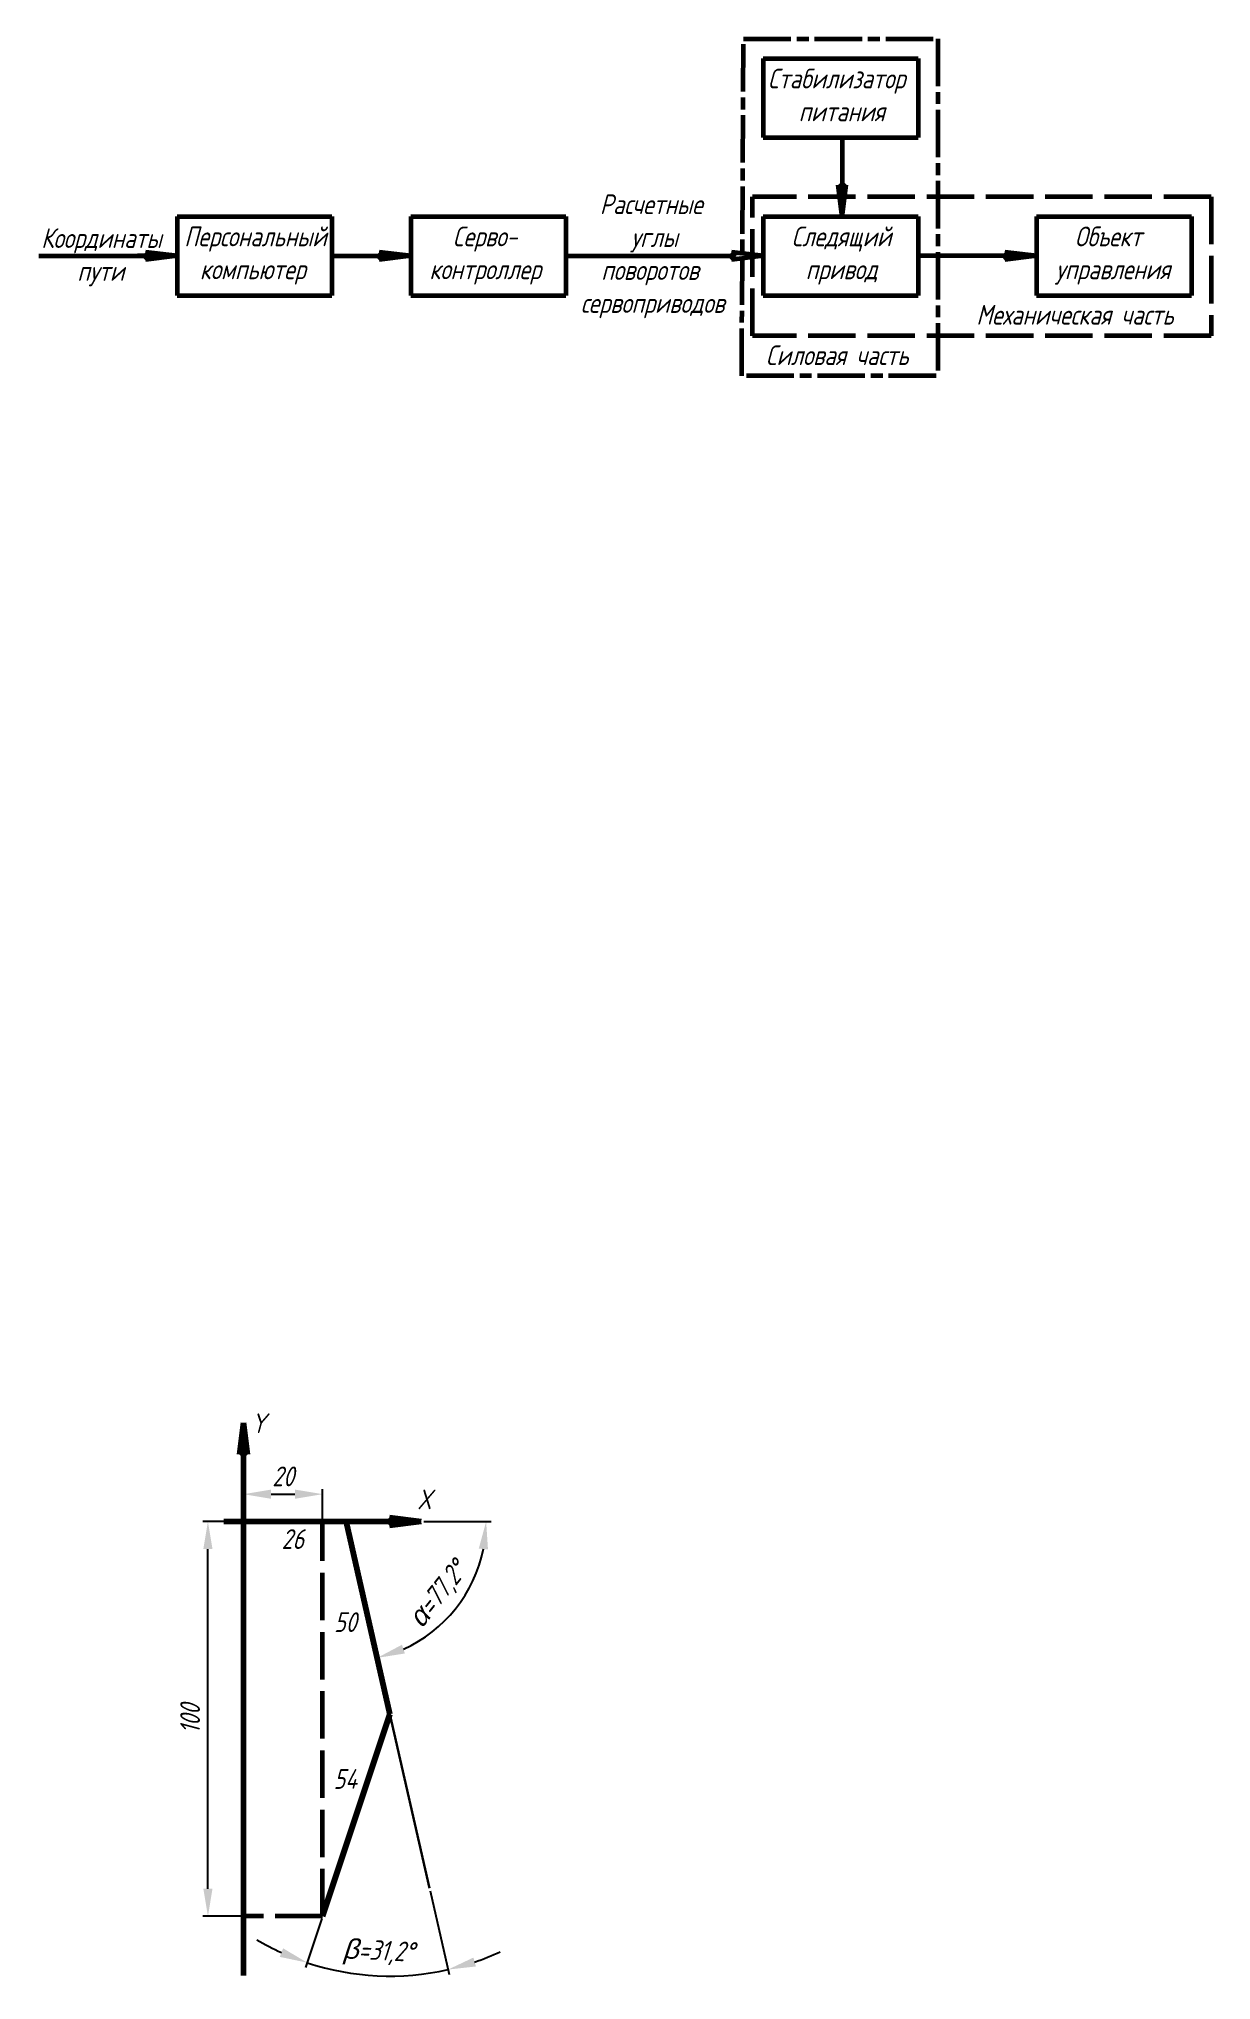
# Model space of a CAD drawing. Header units: millimetres. Extents: x 0 to 5528, y 0 to 1574.
# Drawn here: x 4655 to 4951.7, y 822.4 to 1314.1 of the extents above; entities that cross this region are included whole.
import ezdxf

# ---------------------------------------------------------------- set-up
doc = ezdxf.new("R2010")
doc.units = ezdxf.units.MM
doc.linetypes.add('ACAD_ISO02W100', pattern=[15, 12, -3])
doc.linetypes.add('AM_ISO08W050', pattern=[18, 12, -1.5, 3, -1.5])
for name, color, linetype, lineweight in [('0.3', 130, 'Continuous', 30), ('0.6', 255, 'Continuous', 60), ('X', 5, 'Continuous', 100), ('Y', 3, 'Continuous', 100), ('Осевые', 10, 'AM_ISO08W050', 60), ('пунктир', 130, 'ACAD_ISO02W100', 60)]:
    doc.layers.add(name, color=color, linetype=linetype, lineweight=lineweight)
doc.styles.add('ГОСТ', font='GOST_A.TTF', dxfattribs={"oblique": 15, "height": 5})
doc.dimstyles.new('ISO-25', dxfattribs={"dimtxt": 20, "dimasz": 7, "dimexe": 1.25, "dimexo": 0.625, "dimgap": 2, "dimtad": 1, "dimtxsty": 'ГОСТ', "dimcen": 2.5, "dimadec": 0, "dimazin": 0, "dimtfac": 1, "dimtmove": 0, "dimatfit": 3, "dimfxl": 1, "dimarcsym": 0})

msp = doc.modelspace()

# ---------------------------------------------------------------- texts
at = {"layer": '0.3', "char_height": 5, "attachment_point": 1, "style": 'ГОСТ'}
for s, width, gutter_width, heights, insert in [('\\pi-0.51564;Стабилизатор \\P\\pi7.2754;питания', 35.89608, 12.5, [17.198], (4840.056, 1306.569)), ('\\pi0.11027;Персональный\\P\\pi4.0607;компьютер', 35.89608, 12.5, [17.198], (4691.671, 1266.569)), ('\\pi8.9129;Серво-\\P\\pi2.9819;контроллер', 35.89608, 12.5, [17.198], (4750.864, 1266.569)), ('\\pi5.4726;Следящий \\P\\pi9.0488;привод', 35.89608, 12.5, [17.198], (4840.056, 1266.569)), ('\\pi7.9836;Объект\\P\\pi3.1457;управления', 35.89608, 12.5, [17.198], (4909.249, 1266.569)), ('\\pi0.83996;Механическая часть', 55.25496, 12.5, [19.827], (4891.47, 1246.734)), ('\\pi1.0715;Силовая часть', 40.32954, 12.5, [18.501], (4837.945, 1236.494)), ('Y', 9.86887, 25, [0], (4708.753, 965.986)), ('X', 9.86887, 25, [0], (4750.747, 946.709)), ('26', 9.86887, 25, [0], (4716.413, 936.66)), ('50', 9.86887, 25, [0], (4729.701, 915.619)), ('54', 9.86887, 25, [0], (4729.561, 875.893))]:
    msp.add_mtext_dynamic_manual_height_columns(s, width=width, gutter_width=gutter_width, heights=heights, dxfattribs=dict(at, insert=insert))
at = {"layer": 'пунктир', "char_height": 5, "attachment_point": 1, "style": 'ГОСТ'}
for s, width, heights, insert in [('\\pi7.1318;Расчетные \\P\\pi15.006;углы \\P\\pi7.4842;поворотов \\P\\pi2.2929;сервоприводов', 42.42089, [45.284], (4789.877, 1274.724)), ('\\pi-0.27221;Координаты \\P\\pi8.8612;пути{\\H1.0004x; }', 30.48249, [25.98], (4655.852, 1266.151))]:
    msp.add_mtext_dynamic_manual_height_columns(s, width=width, gutter_width=12.5, heights=heights, dxfattribs=dict(at, insert=insert))

# ---------------------------------------------------------------- blocks, each defined once
blk = doc.blocks.new('*D77')
at = {"layer": '0.3', "color": 0, "lineweight": -2, "transparency": 16777216}
blk.add_line((4752.41, 938.61), (4769.46, 938.61), dxfattribs=at)
blk.add_arc((4732.78, 938.61), 35.42, 294.1411, 348.6589, dxfattribs=at)
at = {"layer": '0.3', "color": 0, "transparency": 16777216}
for points in [[(4766.35, 931.76), (4768.68, 931.53), (4768.21, 938.61)], [(4747.64, 905.18), (4746.9, 907.39), (4740.63, 904.07)]]:
    blk.add_solid(points, dxfattribs=at)
at = {"layer": 'Defpoints', "color": 0, "transparency": 16777216}
for p in [(4701.78, 938.61), (4732.78, 938.61), (4751.78, 938.61), (4754.85, 910.9), (4743.86, 889.85)]:
    blk.add_point(p, dxfattribs=at)
at = {"layer": '0.3', "color": 0, "transparency": 16777216, "insert": (4756.24, 919.89), "char_height": 5, "attachment_point": 5, "rotation": 51.4, "style": 'ГОСТ'}
blk.add_mtext('{\\fArial|b0|i0|c0|p34;α}=77,2%%D', dxfattribs=at)
blk = doc.blocks.new('*D78')
at = {"layer": '0.3', "color": 0, "lineweight": -2, "transparency": 16777216}
for p, q in [((4754.03, 845.1), (4758.84, 823.91)), ((4726.62, 838.02), (4722.52, 825.68))]:
    blk.add_line(p, q, dxfattribs=at)
for start, end in [(239.5094, 245.5547), (251.6, 282.8), (288.8453, 294.8906)]:
    blk.add_arc((4743.86, 889.85), 66.37, start, end, dxfattribs=at)
at = {"layer": '0.3', "color": 0, "transparency": 16777216}
for points in [[(4716.82, 830.51), (4715.97, 828.34), (4722.91, 826.87)], [(4765.62, 825.91), (4764.98, 828.16), (4758.57, 825.13)]]:
    blk.add_solid(points, dxfattribs=at)
at = {"layer": 'Defpoints', "color": 0, "transparency": 16777216}
for p in [(4743.86, 889.85), (4743.86, 889.85), (4753.89, 845.7), (4726.82, 838.61), (4734.62, 824.12)]:
    blk.add_point(p, dxfattribs=at)
at = {"layer": '0.3', "color": 0, "transparency": 16777216, "insert": (4740.9, 829.28), "char_height": 5, "attachment_point": 5, "rotation": 357.2, "style": 'ГОСТ'}
blk.add_mtext('{\\fArial|b0|i0|c0|p34;β}=31,2%%D', dxfattribs=at)
blk = doc.blocks.new('*D79')
at = {"layer": '0.3', "color": 0, "lineweight": -2, "transparency": 16777216}
for p, q in [((4706.78, 939.23), (4706.78, 946.78)), ((4713.78, 945.53), (4719.82, 945.53)), ((4726.82, 939.23), (4726.82, 946.78))]:
    blk.add_line(p, q, dxfattribs=at)
at = {"layer": '0.3', "color": 0, "transparency": 16777216}
for points in [[(4713.78, 946.69), (4713.78, 944.36), (4706.78, 945.53)], [(4719.82, 946.69), (4719.82, 944.36), (4726.82, 945.53)]]:
    blk.add_solid(points, dxfattribs=at)
at = {"layer": 'Defpoints', "color": 0, "transparency": 16777216}
for p in [(4726.82, 945.53), (4706.78, 938.61), (4726.82, 938.61)]:
    blk.add_point(p, dxfattribs=at)
at = {"layer": '0.3', "color": 0, "transparency": 16777216, "insert": (4716.8, 950.03), "char_height": 5, "attachment_point": 5, "style": 'ГОСТ'}
blk.add_mtext('20', dxfattribs=at)
blk = doc.blocks.new('*D80')
at = {"layer": '0.3', "color": 0, "lineweight": -2, "transparency": 16777216}
for p, q in [((4706.16, 938.61), (4696.53, 938.61)), ((4697.78, 845.61), (4697.78, 931.61)), ((4706.16, 838.61), (4696.53, 838.61))]:
    blk.add_line(p, q, dxfattribs=at)
at = {"layer": '0.3', "color": 0, "transparency": 16777216}
for points in [[(4696.61, 931.61), (4698.94, 931.61), (4697.78, 938.61)], [(4696.61, 845.61), (4698.94, 845.61), (4697.78, 838.61)]]:
    blk.add_solid(points, dxfattribs=at)
at = {"layer": 'Defpoints', "color": 0, "transparency": 16777216}
for p in [(4697.78, 938.61), (4706.78, 938.61), (4706.78, 838.61)]:
    blk.add_point(p, dxfattribs=at)
at = {"layer": '0.3', "color": 0, "transparency": 16777216, "insert": (4693.27, 888.61), "char_height": 5, "attachment_point": 5, "rotation": 90, "style": 'ГОСТ'}
blk.add_mtext('100', dxfattribs=at)

# ---------------------------------------------------------------- dimensions: what is measured, and where the dimension line sits
at = {"layer": '0.3'}
dim = msp.add_linear_dim(base=(4726.817, 945.528), p1=(4706.784, 938.609), p2=(4726.817, 938.609), text='20', dimstyle='ISO-25', dxfattribs=at)
dim.commit()
dim.dimension.update_dxf_attribs({"geometry": '*D79', "text_midpoint": (4716.8, 950.031)})
dim = msp.add_linear_dim(base=(4697.776, 938.609), p1=(4706.784, 838.612), p2=(4706.784, 938.609), angle=90, dimstyle='ISO-25', dxfattribs=at)
dim.commit()
dim.dimension.update_dxf_attribs({"geometry": '*D80', "text_midpoint": (4693.272, 888.611)})
for base, line1, line2, text, picture, middle in [((4754.851, 910.9), ((4732.784, 938.609), (4743.862, 889.852)), ((4701.784, 938.609), (4751.784, 938.609)), '{\\fArial|b0|i0|c0|p34;α}=77,2%%D', '*D77', (4756.235, 919.888)), ((4734.624, 824.123), ((4743.862, 889.852), (4726.817, 838.612)), ((4743.862, 889.852), (4753.892, 845.705)), '{\\fArial|b0|i0|c0|p34;β}=31,2%%D', '*D78', (4740.899, 829.281))]:
    dim = msp.add_angular_dim_2l(base=base, line1=line1, line2=line2, text=text, dimstyle='ISO-25', dxfattribs=at)
    dim.commit()
    dim.dimension.update_dxf_attribs({"geometry": picture, "text_midpoint": middle})

# ---------------------------------------------------------------- hatches: boundary and pattern name
at = {"layer": '0.6'}
h = msp.add_hatch(color=256, dxfattribs=at)
h.dxf.hatch_style = 1
h.paths.add_polyline_path([(4859.361, 1277.122), (4858.361, 1276.122), (4858.361, 1269.122)])
h.paths.add_polyline_path([(4858.361, 1269.122), (4858.361, 1276.122), (4857.361, 1277.122)])
h = msp.add_hatch(color=256, dxfattribs=at)
h.dxf.hatch_style = 1
h.paths.add_polyline_path([(4681.976, 1260.122), (4682.976, 1259.122), (4689.976, 1259.122)])
h.paths.add_polyline_path([(4689.976, 1259.122), (4682.976, 1259.122), (4681.976, 1258.122)])
h = msp.add_hatch(color=256, dxfattribs=at)
h.dxf.hatch_style = 1
h.paths.add_polyline_path([(4741.169, 1260.122), (4742.169, 1259.122), (4749.169, 1259.122)])
h.paths.add_polyline_path([(4749.169, 1259.122), (4742.169, 1259.122), (4741.169, 1258.122)])
h = msp.add_hatch(color=256, dxfattribs=at)
h.dxf.hatch_style = 1
h.paths.add_polyline_path([(4830.361, 1260.122), (4831.361, 1259.122), (4838.361, 1259.122)])
h.paths.add_polyline_path([(4838.361, 1259.122), (4831.361, 1259.122), (4830.361, 1258.122)])
h = msp.add_hatch(color=256, dxfattribs=at)
h.dxf.hatch_style = 1
h.paths.add_polyline_path([(4899.554, 1260.122), (4900.554, 1259.122), (4907.554, 1259.122)])
h.paths.add_polyline_path([(4907.554, 1259.122), (4900.554, 1259.122), (4899.554, 1258.122)])
at = {"layer": 'X'}
h = msp.add_hatch(color=256, dxfattribs=at)
h.dxf.hatch_style = 1
h.paths.add_polyline_path([(4743.784, 939.609), (4744.784, 938.609), (4751.784, 938.609)])
h.paths.add_polyline_path([(4751.784, 938.609), (4744.784, 938.609), (4743.784, 937.609)])
at = {"layer": 'Y'}
h = msp.add_hatch(color=256, dxfattribs=at)
h.dxf.hatch_style = 1
h.paths.add_polyline_path([(4705.784, 955.609), (4706.784, 956.609), (4706.784, 963.609)])
h.paths.add_polyline_path([(4706.784, 963.609), (4706.784, 956.609), (4707.784, 955.609)])

# ---------------------------------------------------------------- linework, layer by layer
at = {"layer": '0.3'}
msp.add_line((4743.862, 889.852), (4753.892, 845.705), dxfattribs=at)
at = {"layer": '0.6'}
for p, q in [((4838.361, 1309.122), (4838.361, 1289.122)), ((4838.361, 1309.122), (4877.554, 1309.122)), ((4838.361, 1309.122), (4838.361, 1299.122)), ((4877.554, 1309.122), (4877.554, 1289.122)), ((4877.554, 1309.122), (4877.554, 1299.122)), ((4838.361, 1289.122), (4877.554, 1289.122)), ((4838.361, 1289.122), (4858.361, 1289.122)), ((4858.361, 1289.122), (4858.361, 1269.122)), ((4858.361, 1269.122), (4857.361, 1277.122)), ((4857.361, 1277.122), (4858.361, 1276.122)), ((4858.361, 1269.122), (4859.361, 1277.122)), ((4859.361, 1277.122), (4858.361, 1276.122)), ((4689.976, 1269.122), (4689.976, 1249.122)), ((4689.976, 1269.122), (4729.169, 1269.122)), ((4689.976, 1269.122), (4689.976, 1259.122)), ((4729.169, 1269.122), (4729.169, 1249.122)), ((4729.169, 1269.122), (4729.169, 1259.122)), ((4749.169, 1269.122), (4749.169, 1249.122)), ((4749.169, 1269.122), (4788.361, 1269.122)), ((4749.169, 1269.122), (4749.169, 1259.122)), ((4788.361, 1269.122), (4788.361, 1249.122)), ((4788.361, 1269.122), (4788.361, 1259.122)), ((4838.361, 1269.122), (4838.361, 1249.122)), ((4838.361, 1269.122), (4877.554, 1269.122)), ((4838.361, 1269.122), (4838.361, 1259.122)), ((4877.554, 1269.122), (4877.554, 1249.122)), ((4877.554, 1269.122), (4877.554, 1259.122)), ((4907.554, 1269.122), (4907.554, 1249.122)), ((4907.554, 1269.122), (4946.747, 1269.122)), ((4907.554, 1269.122), (4907.554, 1259.122)), ((4946.747, 1269.122), (4946.747, 1249.122)), ((4946.747, 1269.122), (4946.747, 1259.122)), ((4654.976, 1259.122), (4689.976, 1259.122)), ((4689.976, 1259.122), (4679.976, 1259.122)), ((4689.976, 1259.122), (4681.976, 1260.122)), ((4681.976, 1260.122), (4682.976, 1259.122)), ((4689.976, 1259.122), (4681.976, 1258.122)), ((4681.976, 1258.122), (4682.976, 1259.122)), ((4729.169, 1259.122), (4749.169, 1259.122)), ((4749.169, 1259.122), (4741.169, 1260.122)), ((4741.169, 1260.122), (4742.169, 1259.122)), ((4749.169, 1259.122), (4741.169, 1258.122)), ((4741.169, 1258.122), (4742.169, 1259.122)), ((4788.361, 1259.122), (4831.361, 1259.122)), ((4838.361, 1259.122), (4830.361, 1260.122)), ((4830.361, 1260.122), (4831.361, 1259.122)), ((4838.361, 1259.122), (4830.361, 1258.122)), ((4830.361, 1258.122), (4831.361, 1259.122)), ((4907.554, 1259.122), (4877.554, 1259.122)), ((4907.554, 1259.122), (4899.554, 1260.122)), ((4899.554, 1260.122), (4900.554, 1259.122)), ((4907.554, 1259.122), (4899.554, 1258.122)), ((4899.554, 1258.122), (4900.554, 1259.122)), ((4689.976, 1249.122), (4729.169, 1249.122)), ((4749.169, 1249.122), (4788.361, 1249.122)), ((4838.361, 1249.122), (4877.554, 1249.122)), ((4907.554, 1249.122), (4946.747, 1249.122))]:
    msp.add_line(p, q, dxfattribs=at)
at = {"layer": '0.6', "lineweight": 211}
for p, q in [((4706.784, 938.609), (4732.784, 938.609)), ((4732.784, 938.609), (4743.862, 889.852)), ((4743.862, 889.852), (4726.817, 838.612))]:
    msp.add_line(p, q, dxfattribs=at)
at = {"layer": 'X'}
for p, q in [((4751.784, 938.609), (4743.784, 939.609)), ((4743.784, 939.609), (4744.784, 938.609)), ((4701.784, 938.609), (4751.784, 938.609)), ((4751.784, 938.609), (4743.784, 937.609)), ((4743.784, 937.609), (4744.784, 938.609))]:
    msp.add_line(p, q, dxfattribs=at)
at = {"layer": 'Y'}
for p, q in [((4706.784, 963.609), (4705.784, 955.609)), ((4706.784, 963.609), (4706.784, 823.609)), ((4706.784, 963.609), (4707.784, 955.609)), ((4705.784, 955.609), (4706.784, 956.609)), ((4707.784, 955.609), (4706.784, 956.609))]:
    msp.add_line(p, q, dxfattribs=at)
at = {"layer": 'Осевые'}
for p, q in [((4832.905, 1228.76), (4833.361, 1314.122)), ((4833.361, 1314.122), (4882.554, 1314.122)), ((4882.554, 1314.122), (4882.554, 1228.76)), ((4882.098, 1228.76), (4832.905, 1228.76))]:
    msp.add_line(p, q, dxfattribs=at)
at = {"layer": 'пунктир'}
for p, q in [((4951.747, 1274.122), (4835.628, 1274.122)), ((4835.628, 1238.882), (4835.628, 1274.122)), ((4951.747, 1274.122), (4951.747, 1238.882)), ((4951.747, 1238.882), (4835.628, 1238.882)), ((4726.817, 838.612), (4726.817, 938.609)), ((4726.817, 838.612), (4706.784, 838.612))]:
    msp.add_line(p, q, dxfattribs=at)

msp.set_redraw_order([(e.dxf.handle, doc.entitydb.next_handle()) for e in msp.query("TEXT MTEXT ATTDEF DIMENSION ARC_DIMENSION")])  # texts and dimensions are drawn at this point

doc.saveas('drawing.dxf')
